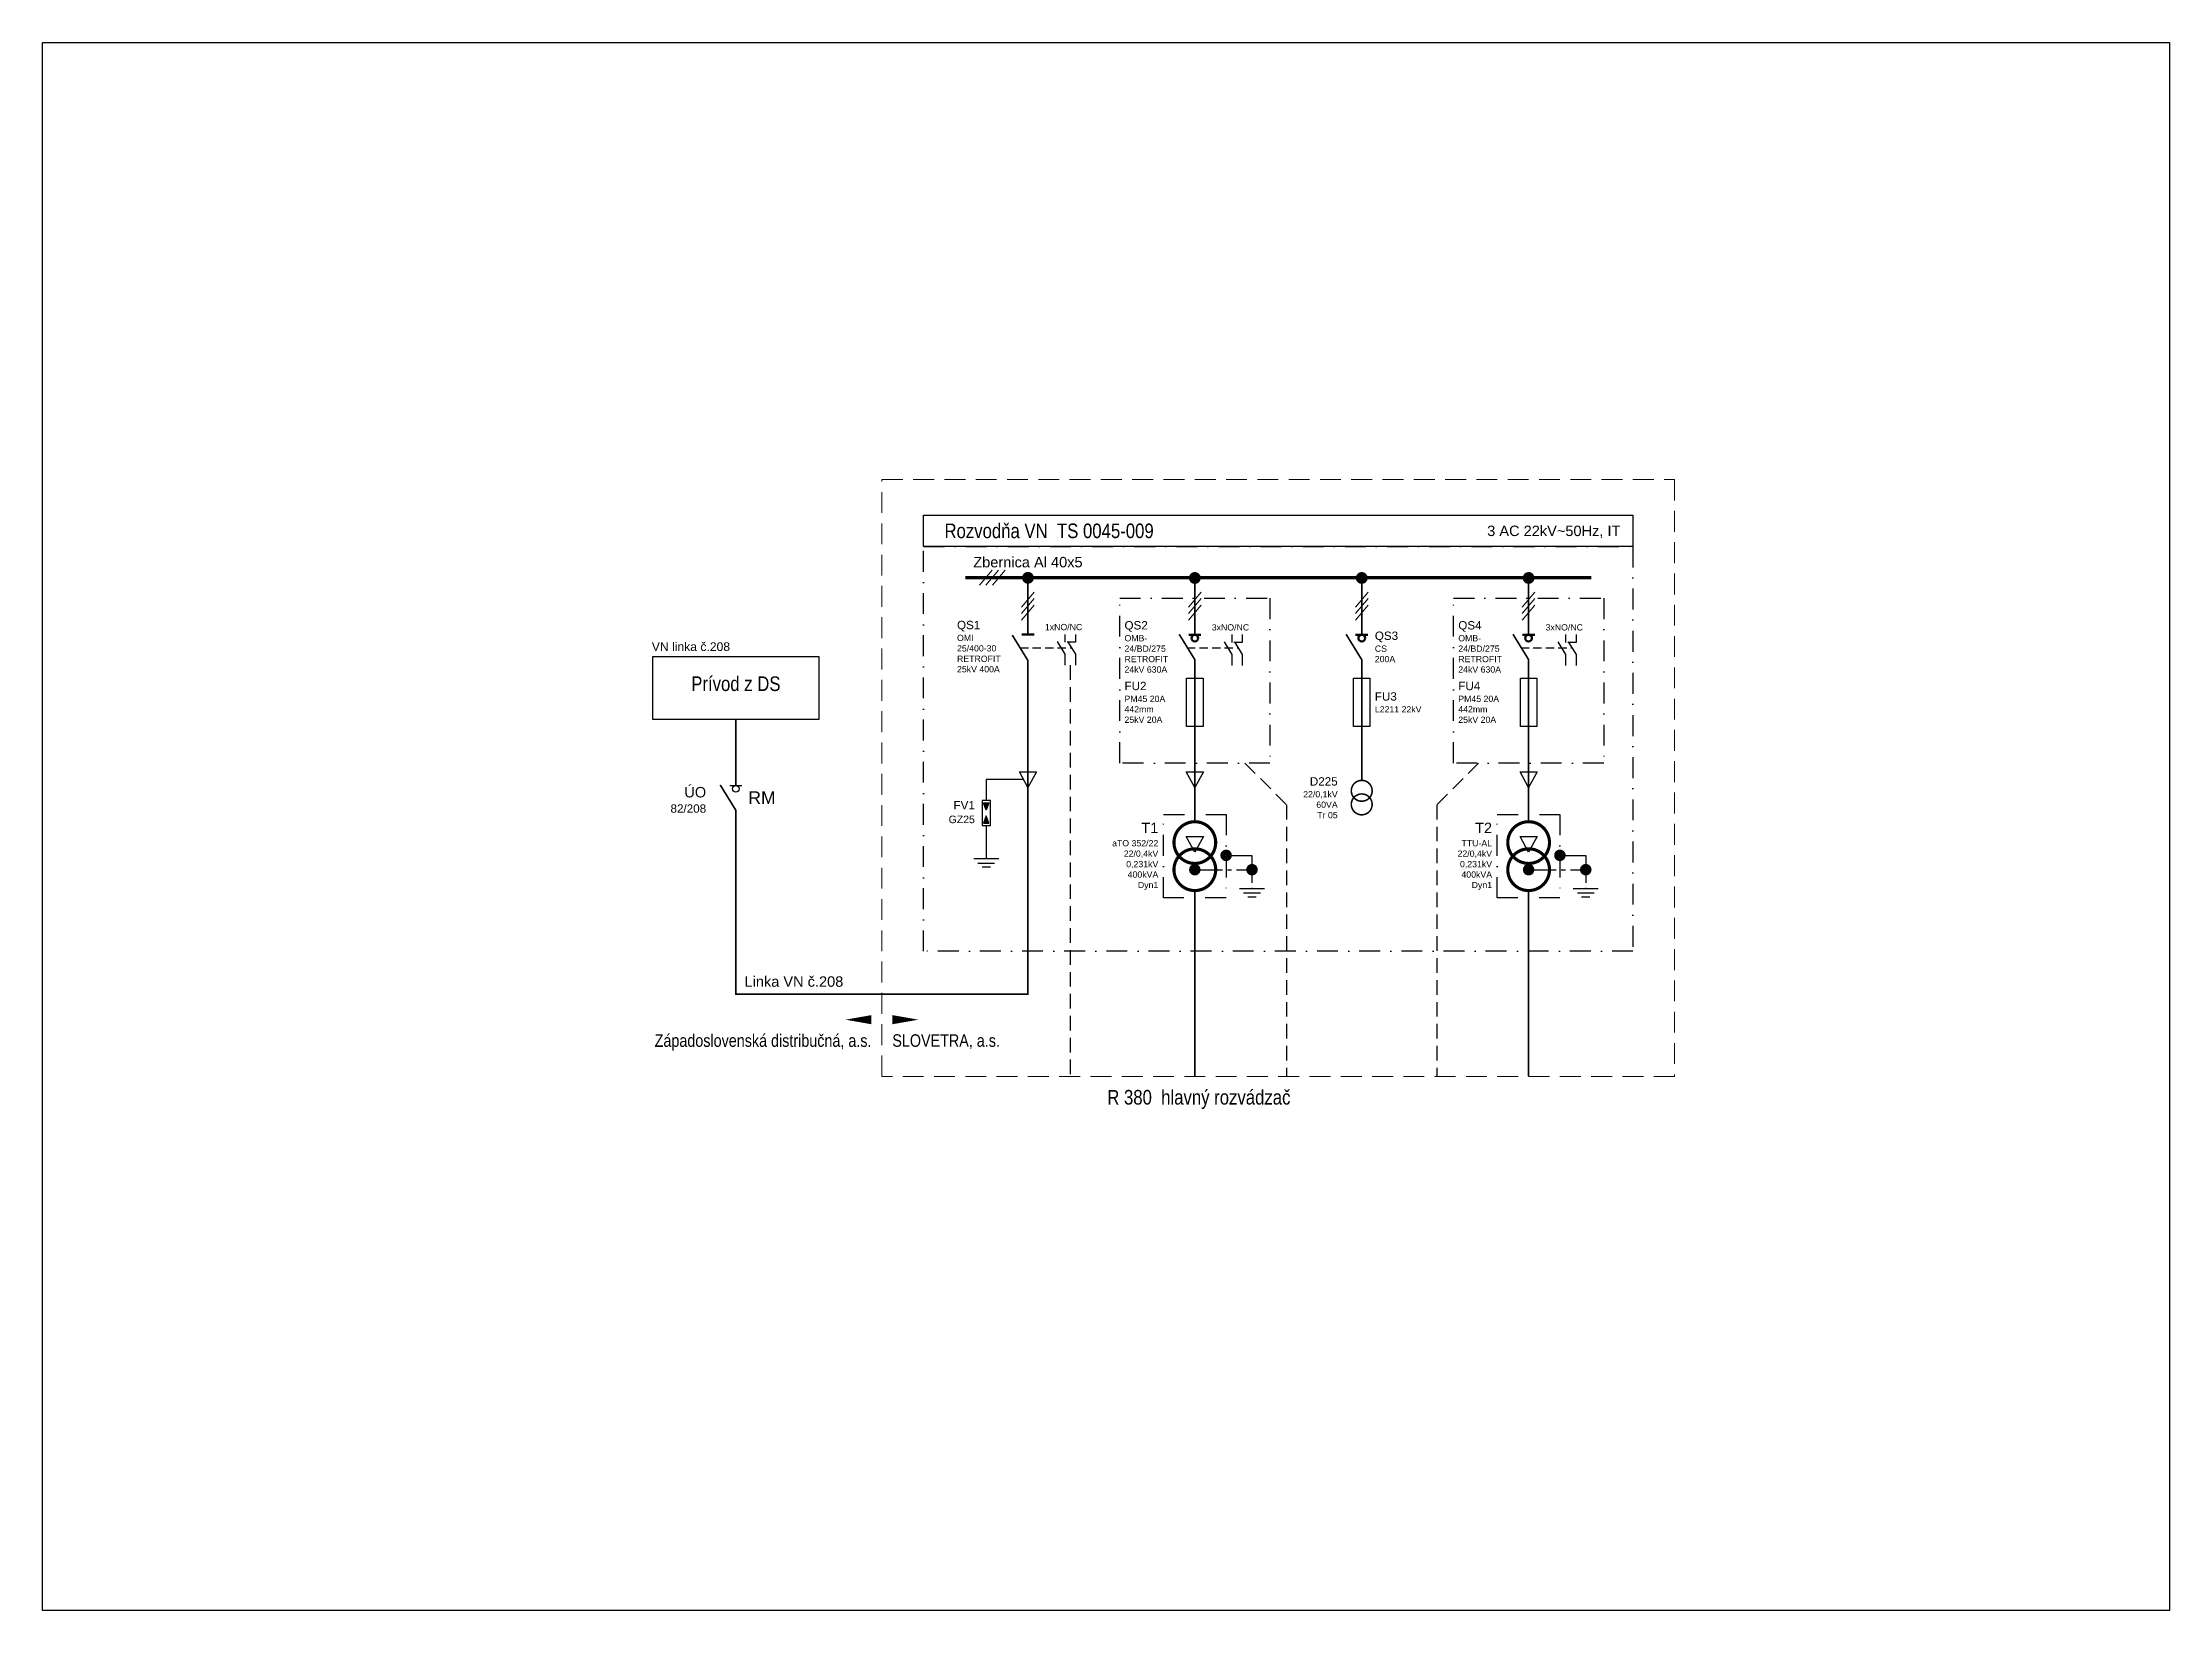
# Model space of a CAD drawing. Header units: millimetres. Extents: x -612 to 6794, y -5043 to 2163.
# Drawn here: x -612 to -102, y 255 to 631 of the extents above; entities that cross this region are included whole.
import ezdxf
from ezdxf.enums import TextEntityAlignment as Align

# ---------------------------------------------------------------- set-up
doc = ezdxf.new("R2010")
doc.units = ezdxf.units.MM
doc.header["$MEASUREMENT"] = 0
for name, pattern in [('EPL_DASHLONGDOT', [1, 0.66, -0.12, 0.1, -0.12]), ('ČERCHOVANÁ', [1, 0.5, -0.25, 0, -0.25]), ('ČÁRKOVANÁ', [0.75, 0.5, -0.25])]:
    doc.linetypes.add(name, pattern=pattern)
for name, color, linetype in [('10kV', 34, 'Continuous'), ('22kV', 34, 'Continuous'), ('400V', 7, 'Continuous'), ('RS', 40, 'Continuous')]:
    doc.layers.add(name, color=color, linetype=linetype)
doc.layers.add('EPLAN100', color=7, linetype='Continuous', lineweight=50)
doc.layers.add('Prístroj', color=7, linetype='Continuous', lineweight=13)
doc.styles.get("Standard").update_dxf_attribs({"font": 'arial.ttf'})
doc.styles.add('styl2', font='ARIALN.TTF', dxfattribs={"width": 0.85})

msp = doc.modelspace()

# ---------------------------------------------------------------- texts
at = {"lineweight": 30, "flags": 104}
msp.add_attdef('GZ25', text='GZ 25', height=1.8, dxfattribs=at).set_placement((-388.79, 445.44), align=Align.TOP_RIGHT)
at = {"layer": '22kV', "color": 0, "style": 'styl2'}
for s, p in [('Rozvodňa VN  TS 0045-009', (-396.07, 513.67)), ('R 380  hlavný rozvádzač', (-357.06, 377.97))]:
    msp.add_text(s, height=3.5, dxfattribs=at).set_placement(p, align=Align.MIDDLE_LEFT)
at = {"layer": '22kV', "color": 0}
msp.add_text('Zbernica Al 40x5', height=2.5, dxfattribs=at).set_placement((-376.07, 506.17), align=Align.MIDDLE_CENTER)
at = {"layer": '22kV', "insert": (-393.07, 485.93), "char_height": 1.5, "width": 12.911, "attachment_point": 4}
msp.add_mtext('\\pxql;{\\H1.33333x;QS1}\\P{\\C0;OMI \\P25/400-30\\PRETROFIT\\P25kV 400A}', dxfattribs=at)
at = {"layer": '22kV', "color": 0, "linetype": 'Continuous'}
for s, insert, char_height, width, attachment_point in [('\\pxql;1xNO/NC', (-372.01, 490.61), 1.5, 12.6459, 4), ('\\pxql;3xNO/NC', (-332.01, 490.54), 1.5, 12.6459, 4), ('\\pxql;3xNO/NC', (-252.01, 490.54), 1.5, 12.6459, 4), ('{\\H0.83333x;VN linka č.208}', (-456.84, 485.91), 2.5, 19.4491, 5), ('Linka VN č.208', (-420.32, 405.68), 2.5, 41.8283, 6)]:
    msp.add_mtext(s, dxfattribs=dict(at, insert=insert, char_height=char_height, width=width, attachment_point=attachment_point))
at = {"layer": '22kV', "linetype": 'Continuous'}
for s, insert, char_height, width, attachment_point in [('\\pxql;{\\H1.33333x;QS2\\C6;\\P\\H0.75x;\\C0;OMB-\\P24/BD/275\\PRETROFIT\\P24kV 630A}', (-352.93, 485.86), 1.5, 12.6459, 4), ('\\pxql;{\\H1.33333x;QS3\\P\\H0.75x;\\C0;CS\\P200A}', (-292.93, 485.86), 1.5, 12.6459, 4), ('\\pxql;{\\H1.33333x;QS4\\H0.75x;\\C6;\\P\\H1x;\\C0;OMB-\\P24/BD/275\\PRETROFIT\\P24kV 630A}', (-272.93, 485.86), 1.5, 12.6459, 4), ('\\pxql;{\\H1.33333x;FU2}\\P{\\C0;PM45 20A\\P442mm\\P25kV 20A}', (-352.93, 472.58), 1.5, 11.7762, 4), ('\\pxql;{\\H1.33333x;FU3\\H0.75x;\\C230;\\P\\C0;L2211 22kV}', (-292.93, 472.58), 1.5, 11.7762, 4), ('\\pxql;{\\H1.33333x;FU4\\P\\H0.75x;\\C0;PM45 20A\\P442mm\\P25kV 20A}', (-272.93, 472.58), 1.5, 11.7762, 4), ('\\pxqr;D225{\\C230;\\P\\H0.75x;\\C0;22/0,1kV\\P60VA\\PTr 05}', (-301.83, 449.72), 2, 7.6586, 6), ('\\pxqr;{\\H1.25x;ÚO\\H0.8x;\\C0;\\P82/208}', (-453.19, 449.21), 2, 7.6586, 6), ('{\\H1.25x;T1\\H0.8x;\\C230;\\P\\pxqr;\\H0.75x;\\C0;aTO 352/22\\P22/0,4kV\\P0,231kV\\P400kVA\\PDyn1}', (-344.83, 435.69), 2, 12.3335, 6), ('\\pxqr;{\\H1.25x;T2\\H0.8x;\\C230;\\P\\H0.75x;\\C0;TTU-AL\\P22/0,4kV\\P0,231kV\\P400kVA\\PDyn1}', (-264.83, 435.69), 2, 7.6586, 6)]:
    msp.add_mtext(s, dxfattribs=dict(at, insert=insert, char_height=char_height, width=width, attachment_point=attachment_point))
at = {"layer": '22kV'}
msp.add_attdef('FV1', text='QF', height=2, dxfattribs=at).set_placement((-388.79, 446.94), align=Align.RIGHT)
at = {"layer": '400V', "color": 251, "lineweight": 13}
msp.add_text('3 AC 22kV~50Hz, IT', height=2.5, dxfattribs=at).set_placement((-234.07, 513.67), align=Align.MIDDLE_RIGHT)
at = {"layer": '400V', "style": 'styl2'}
msp.add_text('Prívod z DS', height=3.5, dxfattribs=at).set_placement((-446.07, 477.05), align=Align.MIDDLE_CENTER)
at = {"layer": '400V', "color": 251, "style": 'styl2'}
msp.add_text('Západoslovenská distribučná, a.s.', height=3, dxfattribs=at).set_placement((-413.57, 391.55), align=Align.MIDDLE_RIGHT)
msp.add_text('Západoslovenská distribučná, a.s.', height=3, dxfattribs=at).set_placement((-413.57, 391.55), align=Align.MIDDLE_RIGHT)
msp.add_text('SLOVETRA, a.s.', height=3, dxfattribs=at).set_placement((-408.57, 391.56), align=Align.MIDDLE_LEFT)
msp.add_text('SLOVETRA, a.s.', height=3, dxfattribs=at).set_placement((-408.57, 391.56), align=Align.MIDDLE_LEFT)
at = {"layer": '400V', "linetype": 'Continuous', "insert": (-443.07, 449.76), "char_height": 3, "width": 13.7015, "attachment_point": 4}
msp.add_mtext('\\pxql;{\\C1;RM}', dxfattribs=at)

# ---------------------------------------------------------------- hatches: boundary and pattern name
at = {"layer": '22kV', "linetype": 'Continuous', "ltscale": 4}
for points in [[(-386.69, 448.48), (-385.45, 448.48), (-386.07, 446.73)], [(-386.69, 443.65), (-385.45, 443.65), (-386.07, 445.4)]]:
    msp.add_hatch(color=256, dxfattribs=at).paths.add_polyline_path(points, flags=0)

# ---------------------------------------------------------------- linework, layer by layer
for points in [[(-612.24, 630.65), (-102.48, 630.65), (-102.48, 255.03), (-612.24, 255.03)], [(-466.07, 468.52), (-426.07, 468.52), (-426.07, 483.52), (-466.07, 483.52)]]:
    msp.add_lwpolyline(points, close=True)
for points in [[(-369.07, 487.17), (-367.2, 484.12), (-367.2, 481.48)], [(-367.2, 488.87), (-367.2, 487)], [(-364.7, 487), (-366.7, 487)], [(-366.57, 487.17), (-364.7, 484.12), (-364.7, 481.48)], [(-364.7, 488.87), (-364.7, 487)], [(-329.07, 487.1), (-327.2, 484.05), (-327.2, 481.41)], [(-327.2, 488.8), (-327.2, 486.93)], [(-324.7, 486.93), (-326.7, 486.93)], [(-326.57, 487.1), (-324.7, 484.05), (-324.7, 481.41)], [(-324.7, 488.8), (-324.7, 486.93)], [(-249.07, 487.1), (-247.2, 484.05), (-247.2, 481.41)], [(-247.2, 488.8), (-247.2, 486.93)], [(-244.7, 486.93), (-246.7, 486.93)], [(-246.57, 487.1), (-244.7, 484.05), (-244.7, 481.41)], [(-244.7, 488.8), (-244.7, 486.93)]]:
    msp.add_lwpolyline(points)
at = {"layer": '10kV', "color": 0, "ltscale": 5}
msp.add_lwpolyline([(-401.07, 517.42), (-231.07, 517.42), (-231.07, 509.92), (-401.07, 509.92)], close=True, dxfattribs=at)
at = {"layer": '22kV', "linetype": 'Continuous', "lineweight": 50}
for p, q in [((-377.53, 488.85), (-374.61, 488.85)), ((-337.53, 488.78), (-334.61, 488.78)), ((-297.53, 488.78), (-294.61, 488.78)), ((-257.53, 488.78), (-254.61, 488.78))]:
    msp.add_line(p, q, dxfattribs=at)
at = {"layer": '22kV', "ltscale": 10}
for p, q in [((-378.12, 455.95), (-374.03, 455.95)), ((-376.07, 452.18), (-378.12, 455.95)), ((-374.03, 455.95), (-376.07, 452.18)), ((-338.12, 455.95), (-334.03, 455.95)), ((-336.07, 452.18), (-338.12, 455.95)), ((-334.03, 455.95), (-336.07, 452.18)), ((-258.12, 455.95), (-254.03, 455.95)), ((-256.07, 452.18), (-258.12, 455.95)), ((-254.03, 455.95), (-256.07, 452.18)), ((-338.12, 440.44), (-334.03, 440.44)), ((-336.07, 436.66), (-338.12, 440.44)), ((-334.03, 440.44), (-336.07, 436.66)), ((-258.12, 440.44), (-254.03, 440.44)), ((-256.07, 436.66), (-258.12, 440.44)), ((-254.03, 440.44), (-256.07, 436.66))]:
    msp.add_line(p, q, dxfattribs=at)
at = {"layer": '22kV', "linetype": 'Continuous'}
msp.add_line((-447.53, 452.68), (-444.61, 452.68), dxfattribs=at)
at = {"layer": '22kV', "color": 0, "linetype": 'ČERCHOVANÁ', "ltscale": 10}
for points in [[(-401.07, 509.92), (-231.07, 509.92), (-231.07, 412.96), (-401.07, 412.96)], [(-354.07, 497.53), (-318.07, 497.53), (-318.07, 458.02), (-354.07, 458.02)], [(-274.07, 497.53), (-238.07, 497.53), (-238.07, 458.02), (-274.07, 458.02)], [(-343.57, 445.74), (-328.57, 445.74), (-328.57, 425.74), (-343.57, 425.74)], [(-263.57, 445.74), (-248.57, 445.74), (-248.57, 425.74), (-263.57, 425.74)]]:
    msp.add_lwpolyline(points, close=True, dxfattribs=at)
at = {"layer": '22kV', "const_width": 0.8}
for points in [[(-391.07, 502.42), (-356.07, 502.42)], [(-356.07, 502.42), (-316.07, 502.42)], [(-316.07, 502.42), (-276.07, 502.42)], [(-276.07, 502.42), (-241.07, 502.42)]]:
    msp.add_lwpolyline(points, dxfattribs=at)
at = {"layer": '22kV', "const_width": 1.29}
for points in [[(-375.3, 502.42, 1), (-376.84, 502.42, 1), (-375.3, 502.42, 0.272597)], [(-335.3, 502.38, 1), (-336.84, 502.38, 1), (-335.3, 502.38, 0.272597)], [(-295.3, 502.38, 1), (-296.84, 502.38, 1), (-295.3, 502.38, 0.272597)], [(-255.3, 502.38, 1), (-256.84, 502.38, 1), (-255.3, 502.38, 0.272597)]]:
    msp.add_lwpolyline(points, format="xyb", dxfattribs=at)
at = {"layer": '22kV', "const_width": 0.4, "flags": 128}
for points in [[(-376.07, 488.85), (-376.07, 502.45)], [(-336.07, 488.78), (-336.07, 502.38)], [(-296.07, 488.78), (-296.07, 502.38)], [(-256.07, 488.78), (-256.07, 502.38)], [(-376.07, 492.6), (-376.07, 488.85)], [(-336.07, 492.53), (-336.07, 488.78)], [(-296.07, 492.53), (-296.07, 488.78)], [(-256.07, 492.53), (-256.07, 488.78)], [(-379.82, 488.69), (-376.07, 482.6), (-376.07, 477.31)], [(-339.82, 488.9), (-336.07, 482.81), (-336.07, 477.53)], [(-299.82, 488.9), (-296.07, 482.81), (-296.07, 453.89)], [(-259.82, 488.9), (-256.07, 482.81), (-256.07, 477.53)], [(-376.07, 477.31), (-376.07, 402.68), (-410.93, 402.68)], [(-336.07, 477.53), (-336.07, 466.77)], [(-256.07, 477.53), (-256.07, 466.77)], [(-446.07, 468.52), (-446.07, 452.68)], [(-336.07, 443.99), (-336.07, 466.77)], [(-256.07, 443.99), (-256.07, 466.77)], [(-449.82, 452.8), (-446.07, 446.71), (-446.07, 436.71)], [(-446.07, 446.43), (-446.07, 442.68)], [(-411.07, 402.68), (-446.07, 402.68), (-446.07, 436.71)]]:
    msp.add_lwpolyline(points, dxfattribs=at)
at = {"layer": '22kV', "lineweight": -3, "ltscale": 10}
for points in [[(-338.05, 478.39), (-334.09, 478.39), (-334.09, 466.77), (-338.05, 466.77)], [(-298.05, 478.39), (-294.09, 478.39), (-294.09, 466.77), (-298.05, 466.77)], [(-258.05, 478.39), (-254.09, 478.39), (-254.09, 466.77), (-258.05, 466.77)]]:
    msp.add_lwpolyline(points, close=True, dxfattribs=at)
at = {"layer": '22kV'}
msp.add_lwpolyline([(-377.09, 454.07), (-386.07, 454.07), (-386.07, 449.07)], dxfattribs=at)
at = {"layer": '22kV', "flags": 128}
for points, const_width in [([(-298.57, 451.39, 1), (-293.57, 451.39, 1), (-298.57, 451.39, -1)], 0.375), ([(-341.07, 438.99, 1), (-331.07, 438.99, 1), (-341.07, 438.99, -1)], 0.75), ([(-261.07, 438.99, 1), (-251.07, 438.99, 1), (-261.07, 438.99, -1)], 0.75)]:
    msp.add_lwpolyline(points, format="xyb", dxfattribs=dict(at, const_width=const_width))
at = {"layer": '22kV', "linetype": 'Continuous', "ltscale": 4}
for points in [[(-387.07, 443.07), (-385.07, 443.07), (-385.07, 449.07), (-387.07, 449.07)], [(-386.69, 448.48), (-385.45, 448.48), (-386.07, 446.73)], [(-386.69, 443.65), (-385.45, 443.65), (-386.07, 445.4)]]:
    msp.add_lwpolyline(points, close=True, dxfattribs=at)
at = {"layer": '22kV', "linetype": 'Continuous', "lineweight": 50}
for centre in [(-336.07, 487.98), (-296.07, 487.98), (-256.07, 487.98)]:
    msp.add_circle(centre, 0.8, dxfattribs=at)
at = {"layer": '22kV', "linetype": 'Continuous', "lineweight": 30}
msp.add_circle((-446.07, 451.88), 0.8, dxfattribs=at)
at = {"layer": '22kV', "color": 251}
for points in [[(-413.57, 397.65), (-419.82, 396.56), (-413.57, 395.46), (-419.82, 396.56)], [(-408.57, 397.65), (-402.32, 396.56), (-408.57, 395.46), (-402.32, 396.56)]]:
    msp.add_solid(points, dxfattribs=at)
at = {"layer": '400V', "lineweight": 13}
for p, q in [((-384.68, 504.22), (-387.69, 500.63)), ((-383.11, 504.22), (-386.13, 500.63)), ((-381.55, 504.22), (-384.57, 500.63)), ((-374.56, 499.01), (-377.58, 495.42)), ((-374.56, 497.45), (-377.58, 493.86)), ((-374.56, 495.88), (-377.58, 492.29)), ((-334.56, 499.01), (-337.58, 495.42)), ((-334.56, 497.45), (-337.58, 493.86)), ((-334.56, 495.88), (-337.58, 492.29)), ((-294.56, 499.01), (-297.58, 495.42)), ((-294.56, 497.45), (-297.58, 493.86)), ((-294.56, 495.88), (-297.58, 492.29)), ((-254.56, 499.01), (-257.58, 495.42)), ((-254.56, 497.45), (-257.58, 493.86)), ((-254.56, 495.88), (-257.58, 492.29))]:
    msp.add_line(p, q, dxfattribs=at)
at = {"layer": '400V', "color": 94, "true_color": 0x00a800}
for p, q in [((-386.07, 443.07), (-386.07, 435.07)), ((-383.07, 435.07), (-389.07, 435.07)), ((-388.07, 434.07), (-384.07, 434.07)), ((-385.07, 433.07), (-387.07, 433.07)), ((-319.37, 427.93), (-325.37, 427.93)), ((-324.37, 426.93), (-320.37, 426.93)), ((-321.37, 425.93), (-323.37, 425.93)), ((-239.37, 427.93), (-245.37, 427.93)), ((-244.37, 426.93), (-240.37, 426.93)), ((-241.37, 425.93), (-243.37, 425.93))]:
    msp.add_line(p, q, dxfattribs=at)
at = {"layer": '400V', "flags": 128}
for points, const_width in [([(-298.57, 448.14, 1), (-293.57, 448.14, 1), (-298.57, 448.14, -1)], 0.375), ([(-341.07, 432.49, 1), (-331.07, 432.49, 1), (-341.07, 432.49, -1)], 0.75), ([(-261.07, 432.49, 1), (-251.07, 432.49, 1), (-261.07, 432.49, -1)], 0.75)]:
    msp.add_lwpolyline(points, format="xyb", dxfattribs=dict(at, const_width=const_width))
at = {"layer": '400V', "color": 94, "true_color": 0x00a800, "const_width": 1.29}
for points in [[(-335.34, 432.49, 1), (-336.8, 432.49, 1), (-335.34, 432.49, 0.272597)], [(-327.84, 435.93, 1), (-329.3, 435.93, 1), (-327.84, 435.93, 0.272597)], [(-321.64, 432.49, 1), (-323.1, 432.49, 1), (-321.64, 432.49, 0.272597)], [(-255.34, 432.49, 1), (-256.8, 432.49, 1), (-255.34, 432.49, 0.272597)], [(-247.84, 435.93, 1), (-249.3, 435.93, 1), (-247.84, 435.93, 0.272597)], [(-241.64, 432.49, 1), (-243.1, 432.49, 1), (-241.64, 432.49, 0.272597)]]:
    msp.add_lwpolyline(points, format="xyb", dxfattribs=at)
at = {"layer": '400V', "const_width": 0.4, "flags": 128}
for points in [[(-336.07, 427.49), (-336.07, 382.96)], [(-256.07, 427.49), (-256.07, 382.96)]]:
    msp.add_lwpolyline(points, dxfattribs=at)
at = {"layer": 'EPLAN100', "color": 94, "linetype": 'EPL_DASHLONGDOT', "lineweight": 30, "ltscale": 10, "true_color": 0x00a800}
for points in [[(-328.57, 435.93), (-322.37, 435.93), (-322.37, 427.93)], [(-248.57, 435.93), (-242.37, 435.93), (-242.37, 427.93)], [(-336.07, 432.49), (-322.37, 432.49)], [(-256.07, 432.49), (-242.37, 432.49)]]:
    msp.add_lwpolyline(points, dxfattribs=at)
at = {"layer": 'Prístroj', "color": 253, "linetype": 'ČÁRKOVANÁ', "ltscale": 10}
msp.add_lwpolyline([(-411.07, 525.96), (-221.07, 525.96), (-221.07, 382.96), (-411.07, 382.96)], close=True, dxfattribs=at)
at = {"layer": 'RS', "color": 0, "linetype": 'ČÁRKOVANÁ', "ltscale": 4}
for points in [[(-377.95, 485.64), (-365.63, 485.64)], [(-337.95, 485.64), (-325.63, 485.64)], [(-257.95, 485.64), (-245.63, 485.64)]]:
    msp.add_lwpolyline(points, dxfattribs=at)
at = {"layer": 'RS', "linetype": 'ČÁRKOVANÁ', "ltscale": 7}
for points in [[(-365.95, 481.48), (-365.95, 382.96)], [(-324.07, 458.02), (-314.09, 448.04), (-314.09, 382.96)], [(-268.08, 458.02), (-278.05, 448.04), (-278.05, 382.96)]]:
    msp.add_lwpolyline(points, dxfattribs=at)

msp.set_redraw_order([(e.dxf.handle, doc.entitydb.next_handle()) for e in msp.query("TEXT MTEXT ATTDEF DIMENSION ARC_DIMENSION")])  # texts and dimensions are drawn at this point

doc.saveas('drawing.dxf')
